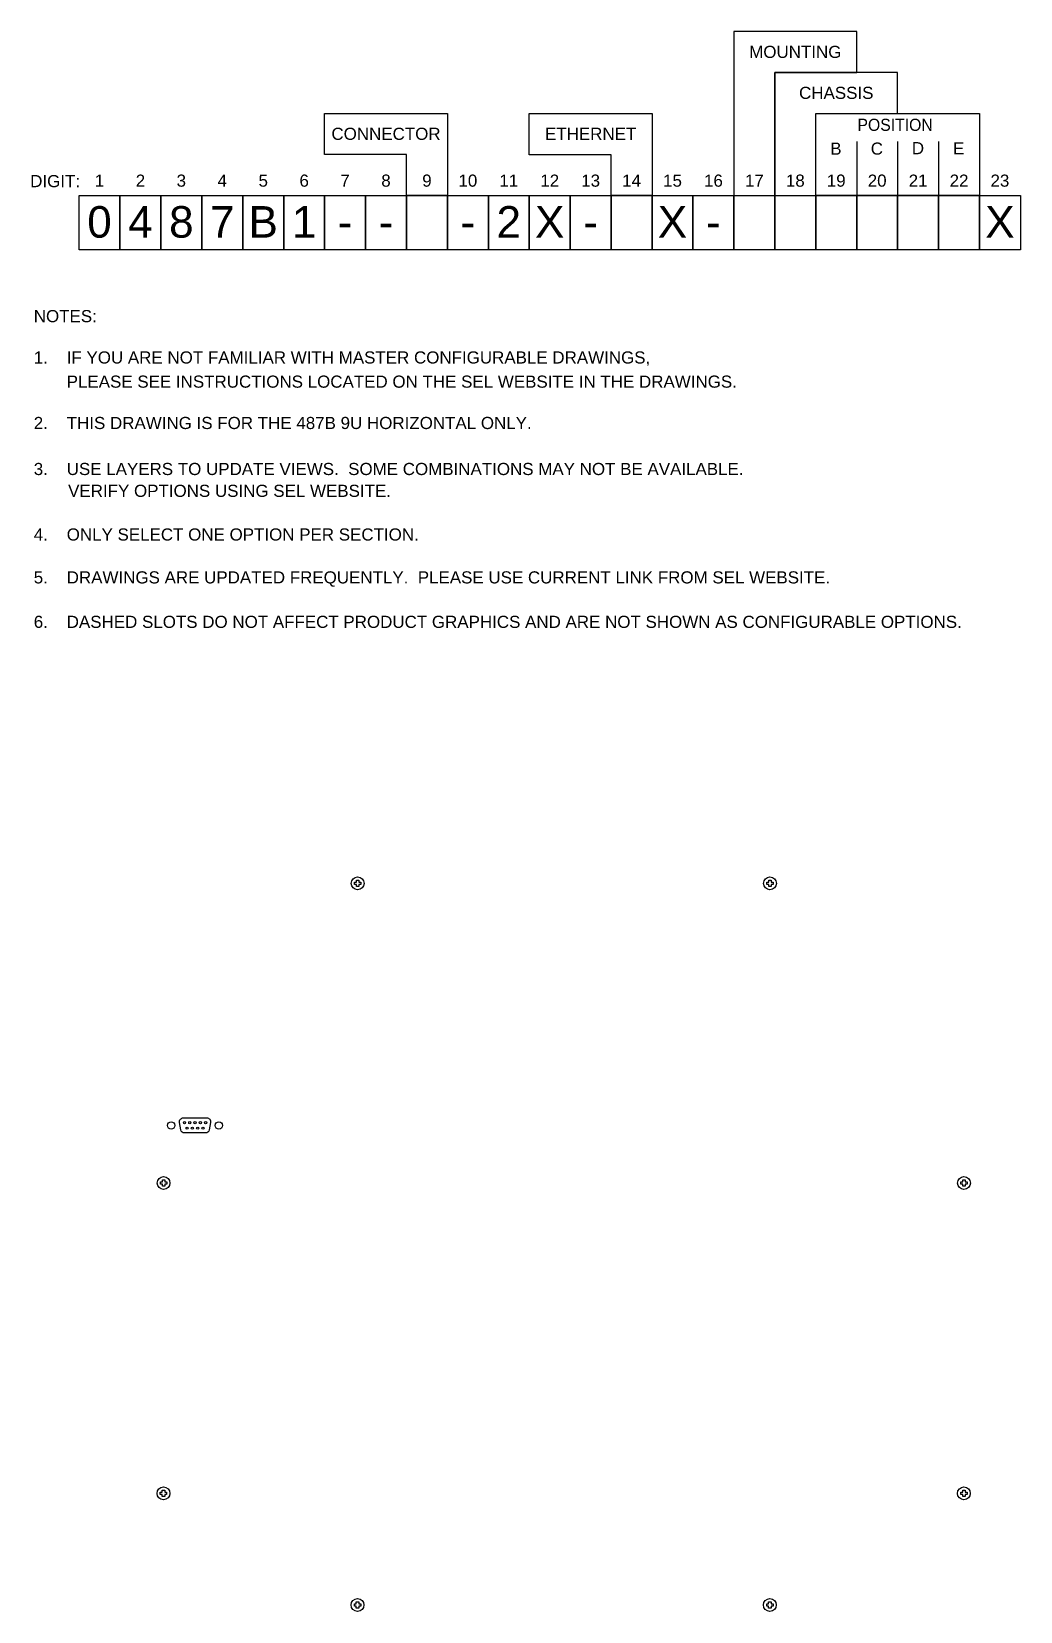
# Model space of a CAD drawing. Header units: inches. Extents: x 1 to 47.8, y 0.2 to 35.
# Drawn here: x 1.03 to 21.41, y 2.45 to 35 of the extents above; entities that cross this region are included whole.
import ezdxf
from ezdxf.enums import TextEntityAlignment as Align

# ---------------------------------------------------------------- set-up
doc = ezdxf.new("R2010")
doc.units = ezdxf.units.IN
doc.header["$MEASUREMENT"] = 0
doc.layers.add('9.0_____DWG', color=7, linetype='Continuous')
doc.styles.add('Arial', font='arial.ttf', dxfattribs={"height": 0.1})

msp = doc.modelspace()

# ---------------------------------------------------------------- texts
at = {"layer": '9.0_____DWG', "style": 'Arial'}
for s, height, p in [('MOUNTING', 0.25, (16.773, 34.457)), ('CHASSIS', 0.25, (17.617, 33.613)), ('CONNECTOR', 0.25, (8.335, 32.769)), ('ETHERNET', 0.25, (12.554, 32.769)), ('B', 0.25, (17.61, 32.464)), ('C', 0.25, (18.454, 32.464)), ('D', 0.25, (19.301, 32.473)), ('E', 0.25, (20.14, 32.468)), ('DIGIT:', 0.25, (1.514, 31.794)), ('1', 0.25, (2.429, 31.804)), ('2', 0.25, (3.273, 31.804)), ('3', 0.25, (4.116, 31.804)), ('4', 0.25, (4.96, 31.804)), ('5', 0.25, (5.804, 31.804)), ('6', 0.25, (6.648, 31.804)), ('7', 0.25, (7.491, 31.804)), ('8', 0.25, (8.335, 31.804)), ('9', 0.25, (9.179, 31.804)), ('10', 0.25, (10.023, 31.804)), ('11', 0.25, (10.866, 31.804)), ('12', 0.25, (11.71, 31.804)), ('13', 0.25, (12.554, 31.804)), ('14', 0.25, (13.398, 31.804)), ('15', 0.25, (14.241, 31.804)), ('16', 0.25, (15.085, 31.804)), ('17', 0.25, (15.929, 31.804)), ('18', 0.25, (16.773, 31.804)), ('19', 0.25, (17.616, 31.804)), ('20', 0.25, (18.46, 31.804)), ('21', 0.25, (19.304, 31.804)), ('22', 0.25, (20.148, 31.804)), ('23', 0.25, (20.991, 31.804)), ('0', 0.65, (2.429, 30.754)), ('4', 0.65, (3.273, 30.754)), ('8', 0.65, (4.116, 30.754)), ('7', 0.65, (4.96, 30.754)), ('B', 0.65, (5.804, 30.754)), ('1', 0.65, (6.648, 30.754)), ('2', 0.65, (10.866, 30.754)), ('X', 0.65, (11.71, 30.754)), ('X', 0.65, (14.241, 30.754)), ('X', 0.65, (20.991, 30.754)), ('-', 0.65, (7.491, 30.754)), ('-', 0.65, (8.335, 30.754)), ('-', 0.65, (10.023, 30.754)), ('-', 0.65, (12.554, 30.754)), ('-', 0.65, (15.085, 30.754))]:
    msp.add_text(s, height=height, dxfattribs=at).set_placement(p, align=Align.CENTER)
at = {"layer": '9.0_____DWG', "style": 'Arial', "width": 0.93}
msp.add_text('POSITION', height=0.25, dxfattribs=at).set_placement((18.83, 32.954), align=Align.CENTER)
at = {"layer": '9.0_____DWG', "style": 'Arial'}
for s, p in [('NOTES:', (1.074, 29.012)), ('1.    IF YOU ARE NOT FAMILIAR WITH MASTER CONFIGURABLE DRAWINGS,', (1.074, 28.16)), ('       PLEASE SEE INSTRUCTIONS LOCATED ON THE SEL WEBSITE IN THE DRAWINGS.', (1.074, 27.662)), ('2.    THIS DRAWING IS FOR THE 487B 9U HORIZONTAL ONLY.', (1.074, 26.81)), ('3.    USE LAYERS TO UPDATE VIEWS.  SOME COMBINATIONS MAY NOT BE AVAILABLE.', (1.074, 25.862)), ('       VERIFY OPTIONS USING SEL WEBSITE.', (1.103, 25.412)), ('4.    ONLY SELECT ONE OPTION PER SECTION.', (1.074, 24.512)), ('5.    DRAWINGS ARE UPDATED FREQUENTLY.  PLEASE USE CURRENT LINK FROM SEL WEBSITE.', (1.074, 23.628)), ('6.    DASHED SLOTS DO NOT AFFECT PRODUCT GRAPHICS AND ARE NOT SHOWN AS CONFIGURABLE OPTIONS.', (1.074, 22.712))]:
    msp.add_text(s, height=0.25, dxfattribs=at).set_placement(p)

# ---------------------------------------------------------------- linework, layer by layer
at = {"layer": '9.0_____DWG'}
for points in [[(16.351, 34.156), (18.039, 34.156), (18.039, 35), (15.507, 35), (15.507, 31.625), (16.351, 31.625), (16.351, 34.156)], [(17.195, 33.312), (18.882, 33.312), (18.882, 34.156), (16.351, 34.156), (16.351, 31.625), (17.195, 31.625), (17.195, 33.312)], [(8.757, 32.469), (7.069, 32.469), (7.069, 33.312), (9.601, 33.312), (9.601, 31.625), (8.757, 31.625), (8.757, 32.469)], [(12.976, 32.459), (11.288, 32.459), (11.288, 33.312), (13.82, 33.312), (13.82, 31.625), (12.976, 31.625), (12.976, 32.459)], [(17.195, 33.312), (20.57, 33.312), (20.57, 31.625), (17.195, 31.625), (17.195, 33.312)], [(18.038, 32.736), (18.038, 31.625)], [(18.882, 32.736), (18.882, 31.625)], [(19.726, 32.736), (19.726, 31.625)], [(2.851, 30.5), (2.007, 30.5), (2.007, 31.625), (2.851, 31.625), (2.851, 30.5)], [(3.695, 30.5), (2.851, 30.5), (2.851, 31.625), (3.695, 31.625), (3.695, 30.5)], [(4.538, 30.5), (3.695, 30.5), (3.695, 31.625), (4.538, 31.625), (4.538, 30.5)], [(5.382, 30.5), (4.538, 30.5), (4.538, 31.625), (5.382, 31.625), (5.382, 30.5)], [(6.226, 30.5), (5.382, 30.5), (5.382, 31.625), (6.226, 31.625), (6.226, 30.5)], [(7.07, 30.5), (6.226, 30.5), (6.226, 31.625), (7.07, 31.625), (7.07, 30.5)], [(7.913, 30.5), (7.07, 30.5), (7.07, 31.625), (7.913, 31.625), (7.913, 30.5)], [(8.757, 30.5), (7.913, 30.5), (7.913, 31.625), (8.757, 31.625), (8.757, 30.5)], [(9.601, 30.5), (8.757, 30.5), (8.757, 31.625), (9.601, 31.625), (9.601, 30.5)], [(10.445, 30.5), (9.601, 30.5), (9.601, 31.625), (10.445, 31.625), (10.445, 30.5)], [(11.288, 30.5), (10.445, 30.5), (10.445, 31.625), (11.288, 31.625), (11.288, 30.5)], [(12.132, 30.5), (11.288, 30.5), (11.288, 31.625), (12.132, 31.625), (12.132, 30.5)], [(12.976, 30.5), (12.132, 30.5), (12.132, 31.625), (12.976, 31.625), (12.976, 30.5)], [(13.82, 30.5), (12.976, 30.5), (12.976, 31.625), (13.82, 31.625), (13.82, 30.5)], [(14.663, 30.5), (13.82, 30.5), (13.82, 31.625), (14.663, 31.625), (14.663, 30.5)], [(15.507, 30.5), (14.663, 30.5), (14.663, 31.625), (15.507, 31.625), (15.507, 30.5)], [(16.351, 30.5), (15.507, 30.5), (15.507, 31.625), (16.351, 31.625), (16.351, 30.5)], [(17.195, 30.5), (16.351, 30.5), (16.351, 31.625), (17.195, 31.625), (17.195, 30.5)], [(18.038, 30.5), (17.195, 30.5), (17.195, 31.625), (18.038, 31.625), (18.038, 30.5)], [(18.882, 30.5), (18.038, 30.5), (18.038, 31.625), (18.882, 31.625), (18.882, 30.5)], [(19.726, 30.5), (18.882, 30.5), (18.882, 31.625), (19.726, 31.625), (19.726, 30.5)], [(20.57, 30.5), (19.726, 30.5), (19.726, 31.625), (20.57, 31.625), (20.57, 30.5)], [(21.413, 30.5), (20.57, 30.5), (20.57, 31.625), (21.413, 31.625), (21.413, 30.5)], [(7.725, 17.472), (7.725, 17.513), (7.775, 17.513), (7.775, 17.472), (7.815, 17.472), (7.815, 17.423), (7.775, 17.423), (7.775, 17.383), (7.725, 17.383), (7.725, 17.423), (7.685, 17.423), (7.685, 17.472), (7.725, 17.472)], [(16.225, 17.472), (16.225, 17.513), (16.275, 17.513), (16.275, 17.472), (16.315, 17.472), (16.315, 17.423), (16.275, 17.423), (16.275, 17.383), (16.225, 17.383), (16.225, 17.423), (16.185, 17.423), (16.185, 17.472), (16.225, 17.472)], [(3.725, 11.298), (3.725, 11.338), (3.775, 11.338), (3.775, 11.298), (3.815, 11.298), (3.815, 11.248), (3.775, 11.248), (3.775, 11.208), (3.725, 11.208), (3.725, 11.248), (3.685, 11.248), (3.685, 11.298), (3.725, 11.298)], [(20.225, 11.298), (20.225, 11.338), (20.275, 11.338), (20.275, 11.298), (20.315, 11.298), (20.315, 11.248), (20.275, 11.248), (20.275, 11.208), (20.225, 11.208), (20.225, 11.248), (20.185, 11.248), (20.185, 11.298), (20.225, 11.298)], [(3.723, 4.902), (3.723, 4.943), (3.773, 4.943), (3.773, 4.902), (3.813, 4.902), (3.813, 4.852), (3.773, 4.852), (3.773, 4.813), (3.723, 4.813), (3.723, 4.852), (3.683, 4.852), (3.683, 4.902), (3.723, 4.902)], [(20.223, 4.902), (20.223, 4.943), (20.273, 4.943), (20.273, 4.902), (20.313, 4.902), (20.313, 4.853), (20.273, 4.853), (20.273, 4.813), (20.223, 4.813), (20.223, 4.853), (20.183, 4.853), (20.183, 4.902), (20.223, 4.902)], [(7.723, 2.603), (7.723, 2.643), (7.773, 2.643), (7.773, 2.603), (7.813, 2.603), (7.813, 2.553), (7.773, 2.553), (7.773, 2.513), (7.723, 2.513), (7.723, 2.553), (7.683, 2.553), (7.683, 2.603), (7.723, 2.603)], [(16.223, 2.603), (16.223, 2.643), (16.273, 2.643), (16.273, 2.603), (16.313, 2.603), (16.313, 2.553), (16.273, 2.553), (16.273, 2.513), (16.223, 2.513), (16.223, 2.553), (16.183, 2.553), (16.183, 2.603), (16.223, 2.603)]]:
    msp.add_lwpolyline(points, dxfattribs=at)
msp.add_lwpolyline([(4.157, 12.615), (4.641, 12.615, -0.46318), (4.719, 12.523), (4.691, 12.369, -0.363045), (4.614, 12.304), (4.184, 12.304, -0.360245), (4.106, 12.369), (4.079, 12.523, -0.463312)], format="xyb", close=True, dxfattribs=at)
for centre, radius in [((7.75, 17.448), 0.132), ((16.25, 17.448), 0.132), ((3.907, 12.46), 0.076), ((4.181, 12.516), 0.0225), ((4.235, 12.404), 0.0225), ((4.29, 12.516), 0.0225), ((4.344, 12.404), 0.0225), ((4.399, 12.516), 0.0225), ((4.453, 12.404), 0.0225), ((4.508, 12.516), 0.0225), ((4.562, 12.404), 0.0225), ((4.617, 12.516), 0.0225), ((4.891, 12.46), 0.076), ((3.75, 11.273), 0.132), ((20.25, 11.273), 0.132), ((3.748, 4.878), 0.132), ((20.248, 4.878), 0.132), ((7.748, 2.578), 0.132), ((16.248, 2.578), 0.132)]:
    msp.add_circle(centre, radius, dxfattribs=at)

msp.set_redraw_order([(e.dxf.handle, doc.entitydb.next_handle()) for e in msp.query("TEXT MTEXT ATTDEF DIMENSION ARC_DIMENSION")])  # texts and dimensions are drawn at this point

doc.saveas('drawing.dxf')
